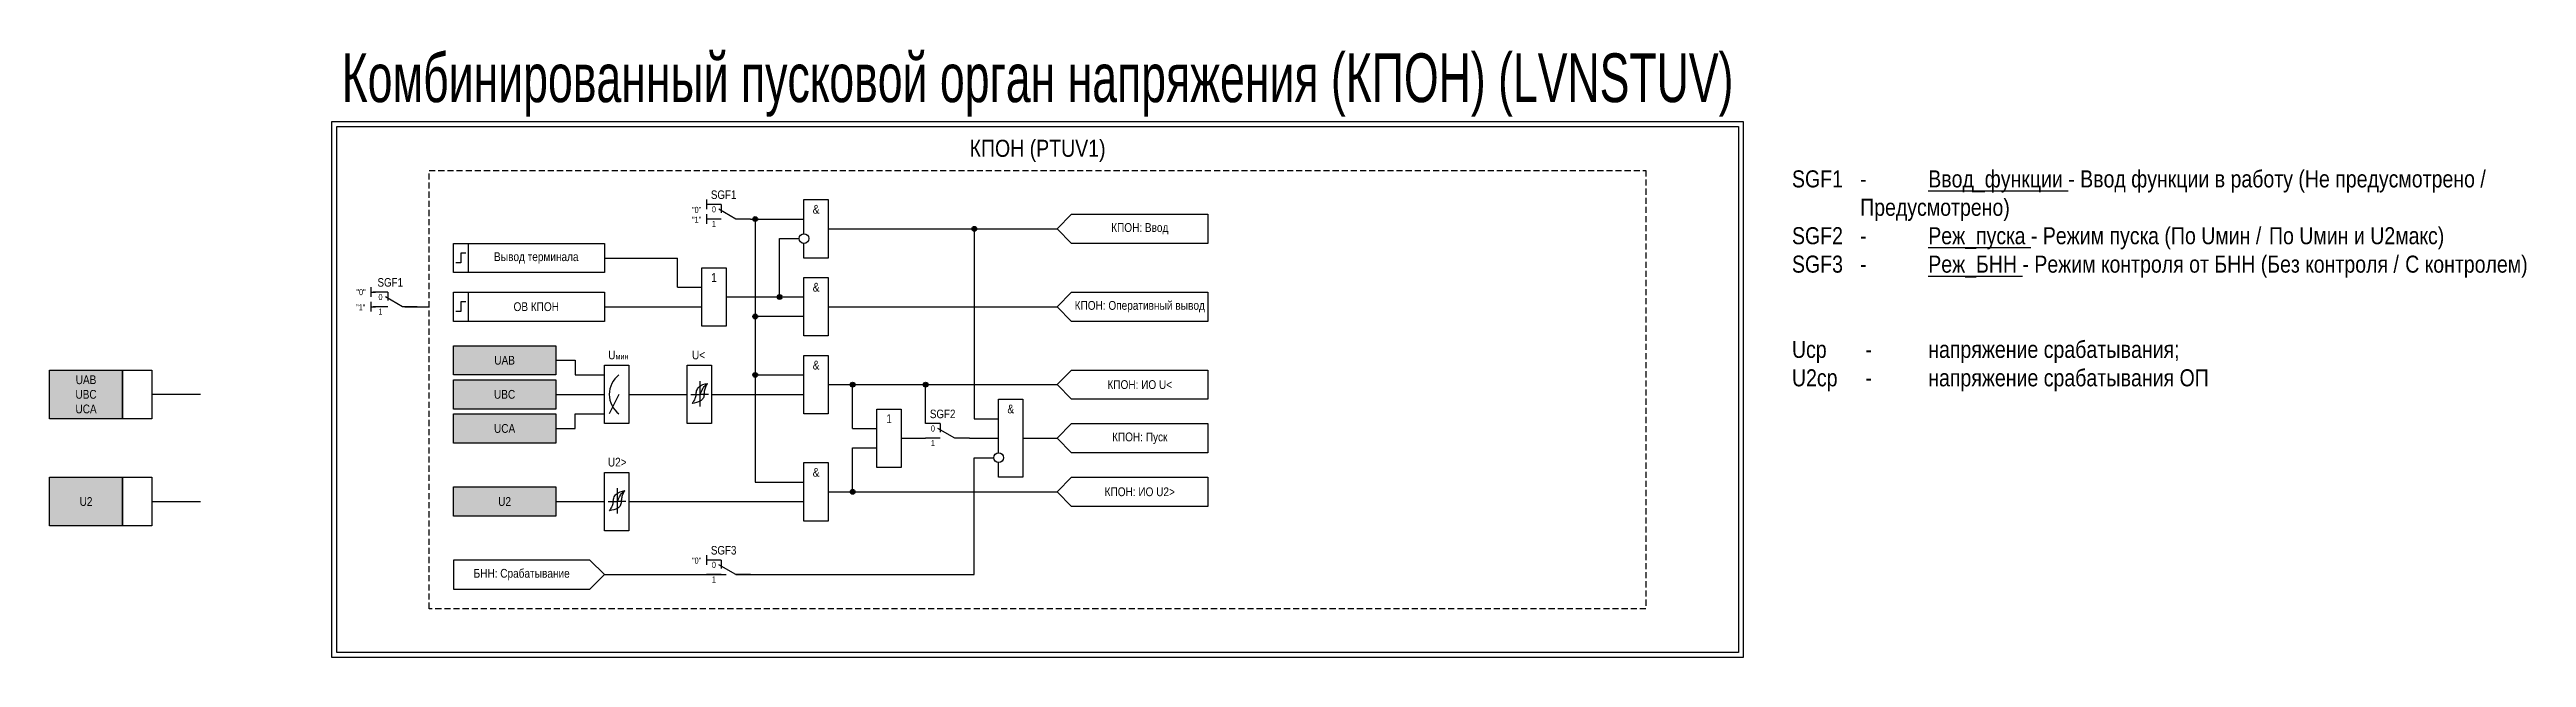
# Model space of a CAD drawing. Header units: millimetres. Extents: x -1768 to 451, y 0 to 125.
# Drawn here: x -58 to 451, y 0 to 125 of the extents above; entities that cross this region are included whole.
import ezdxf
from ezdxf.enums import TextEntityAlignment as Align

# ---------------------------------------------------------------- set-up
doc = ezdxf.new("R2010")
doc.units = ezdxf.units.MM
doc.linetypes.add('штриховая2', pattern=[0.375, 0.25, -0.125])
doc.layers.add('Основная', color=7, linetype='Continuous')
doc.styles.add('1.8_Gost_RD', font='ARIALN.TTF', dxfattribs={"height": 1.8})
doc.styles.add('2.5_Gost_RD', font='ARIALN.TTF', dxfattribs={"height": 2.5})
doc.styles.add('3.5_Gost_RD', font='ARIALN.TTF', dxfattribs={"height": 3.5})
doc.styles.add('Вывод', font='ARIALN.TTF', dxfattribs={"height": 2.5})
doc.styles.add('Компонент', font='ARIALN.TTF', dxfattribs={"height": 3.5})

msp = doc.modelspace()

# ---------------------------------------------------------------- texts
at = {"color": 30, "ltscale": 100, "style": '3.5_Gost_RD'}
for s, insert, char_height, width, attachment_point in [('{\\W0.8;\\C3;Комбинированный пусковой орган напряжения (КПОН) (LVNSTUV)}', (145, 117.5), 10, 290, 5), ('\\pt108.5;КПОН (PTUV1)', (145, 104), 3.5, 250, 5), ('SGF1^I-^I{\\LВвод_функции} - Ввод функции в работу (Не предусмотрено /^I^I^IПредусмотрено)\\PSGF2^I-^I{\\LРеж_пуска} - Режим пуска (По Uмин /^IПо Uмин и U2макс)\\PSGF3^I-^I{\\LРеж_БНН} - Режим контроля от БНН (Без контроля /^IС контролем)\\P\\P\\PUср^I - ^Iнапряжение срабатывания;\\PU2ср^I - ^Iнапряжение срабатывания ОП', (300, 100), 3.5, 165, 1)]:
    msp.add_mtext(s, dxfattribs=dict(at, insert=insert, char_height=char_height, width=width, attachment_point=attachment_point))
at = {"color": 6, "ltscale": 100, "insert": (5, 72.5), "char_height": 1.25, "attachment_point": 1, "style": '3.5_Gost_RD'}
msp.add_mtext_dynamic_manual_height_columns('"1"', width=2, gutter_width=17.5, heights=[0], dxfattribs=at)
at = {"ltscale": 100, "char_height": 1.8, "attachment_point": 5, "style": '1.8_Gost_RD'}
for s, insert, width in [('UAB', (35.5, 61), 21), ('UAB\\PUBC\\PUCA', (-50.5, 54), 15), ('UBC', (35.5, 54), 21), ('UCA', (35.5, 47), 21), ('U2', (-50.5, 32), 15), ('U2', (35.5, 32), 21)]:
    msp.add_mtext(s, dxfattribs=dict(at, insert=insert, width=width))
at = {"layer": 'Основная', "ltscale": 100, "char_height": 1.25, "attachment_point": 1, "style": '3.5_Gost_RD'}
for s, insert in [('"0"', (74, 92.5)), ('"1"', (74, 90.5)), ('"0"', (74, 20.5))]:
    msp.add_mtext_dynamic_manual_height_columns(s, width=2, gutter_width=17.5, heights=[0], dxfattribs=dict(at, insert=insert))
at = {"layer": 'Основная', "ltscale": 100, "char_height": 1.8, "width": 5, "attachment_point": 5, "style": '2.5_Gost_RD'}
for s, insert in [('&', (99.5, 92)), ('1', (78.5, 78)), ('&', (99.5, 76)), ('&', (99.5, 60)), ('&', (139.5, 51)), ('1', (114.5, 49)), ('&', (99.5, 38))]:
    msp.add_mtext(s, dxfattribs=dict(at, insert=insert))
at = {"layer": 'Основная', "color": 0, "ltscale": 100, "char_height": 1.8, "width": 28, "attachment_point": 5, "style": '2.5_Gost_RD'}
for s, insert in [('КПОН: Ввод', (166, 88)), ('{\\C256;Вывод терминала}', (42, 82)), ('{\\C256;ОВ КПОН}', (42, 72)), ('{\\C256;КПОН: Оперативный вывод}', (166, 72)), ('{\\C256;КПОН: ИО U<}', (166, 56)), ('{\\C256;КПОН: Пуск}', (166, 45)), ('{\\C256;КПОН: ИО U2>}', (166, 34)), ('БНН: Срабатывание', (39, 17))]:
    msp.add_mtext(s, dxfattribs=dict(at, insert=insert))
at = {"layer": 'Основная', "color": 7, "ltscale": 100, "char_height": 1.8, "attachment_point": 1, "style": '1.8_Gost_RD'}
for s, width, insert in [('\\pi2.78586;U{\\H0.66667x;мин}', 11, (54, 63)), ('U<', 4, (74, 63)), ('\\pi3.7178;U2>', 11, (53, 41))]:
    msp.add_mtext_dynamic_manual_height_columns(s, width=width, gutter_width=17.5, heights=[0], dxfattribs=dict(at, insert=insert))

# ---------------------------------------------------------------- blocks, each defined once
blk = doc.blocks.new('Точка')
at = {"ltscale": 100}
h = blk.add_hatch(color=256, dxfattribs=at)
h.dxf.hatch_style = 1
edge = h.paths.add_edge_path()
edge.add_arc((0, 0), 0.5, 0, 360)
blk.add_circle((0, 0), 0.5, dxfattribs=at)
blk = doc.blocks.new('*U79')
at = {"layer": 'Основная', "color": 0}
blk.add_line((0, 0), (7, 4), dxfattribs=at)
at = {"layer": 'Основная', "ltscale": 0.35}
blk.add_line((6, 6), (6, 2.5), dxfattribs=at)
blk = doc.blocks.new('*U91')
at = {"layer": 'Основная', "color": 0}
for p, q in [((-3, 6), (-9, 6)), ((-3, 0), (-9, 0)), ((9, 0), (3, 0))]:
    blk.add_line(p, q, dxfattribs=at)
at = {"layer": 'Основная', "ltscale": 0.25, "xscale": -1}
blk.add_blockref('*U79', (3, 0), dxfattribs=at)
at = {"layer": 'Основная'}
for tag, height, style, p in [('ОУ', 3.5, 'Компонент', (-2, 10)), ('В1', 2.5, 'Вывод', (-13, 6)), ('В2', 2.5, 'Вывод', (-6, 4)), ('В3', 2.5, 'Вывод', (-6, -2))]:
    blk.add_attdef(tag, text='', height=height, dxfattribs=dict(at, style=style)).set_placement(p, align=Align.MIDDLE_CENTER)
blk = doc.blocks.new('*U81')
at = {"layer": 'Основная', "color": 0}
for p, q in [((-3, 6), (-9, 6)), ((-3, 0), (-9, 0)), ((9, 0), (3, 0))]:
    blk.add_line(p, q, dxfattribs=at)
at = {"layer": 'Основная', "ltscale": 0.25, "xscale": -1}
blk.add_blockref('*U79', (3, 0), dxfattribs=at)
at = {"layer": 'Основная'}
for tag, height, style, p in [('ОУ', 3.5, 'Компонент', (-2, 10)), ('В1', 2.5, 'Вывод', (-14, 6)), ('В2', 2.5, 'Вывод', (-6, 4)), ('В3', 2.5, 'Вывод', (-6, -2))]:
    blk.add_attdef(tag, text='', height=height, dxfattribs=dict(at, style=style)).set_placement(p, align=Align.MIDDLE_CENTER)

# ---------------------------------------------------------------- hatches: boundary and pattern name
at = {"ltscale": 100, "true_color": 0x6bffb3}
h = msp.add_hatch(color=111, dxfattribs=at)
h.dxf.hatch_style = 1
h.paths.add_polyline_path([(25, 64), (46, 64), (46, 58), (25, 58)])
at = {"ltscale": 100, "true_color": 0xf7941d}
h = msp.add_hatch(color=30, dxfattribs=at)
h.dxf.hatch_style = 1
h.paths.add_polyline_path([(-58, 59), (-43, 59), (-43, 49), (-58, 49)])
at = {"ltscale": 100, "true_color": 0x6bffb3}
h = msp.add_hatch(color=111, dxfattribs=at)
h.dxf.hatch_style = 1
h.paths.add_polyline_path([(25, 57), (46, 57), (46, 51), (25, 51)])
h = msp.add_hatch(color=111, dxfattribs=at)
h.dxf.hatch_style = 1
h.paths.add_polyline_path([(25, 50), (46, 50), (46, 44), (25, 44)])
at = {"ltscale": 100, "true_color": 0xf7941d}
h = msp.add_hatch(color=30, dxfattribs=at)
h.dxf.hatch_style = 1
h.paths.add_polyline_path([(-58, 37), (-43, 37), (-43, 27), (-58, 27)])
at = {"ltscale": 100, "true_color": 0x6bffb3}
h = msp.add_hatch(color=111, dxfattribs=at)
h.dxf.hatch_style = 1
h.paths.add_polyline_path([(25, 35), (46, 35), (46, 29), (25, 29)])

# ---------------------------------------------------------------- linework, layer by layer
at = {"ltscale": 100}
for p, q in [((56, 82), (71, 82)), ((71, 76), (71, 82)), ((92, 74), (92, 86)), ((92, 86), (96, 86)), ((56, 72), (76, 72)), ((97, 70), (87, 70))]:
    msp.add_line(p, q, dxfattribs=at)
at = {"color": 6, "ltscale": 100}
for p, q in [((8, 76), (8, 74)), ((8, 75), (9, 75)), ((8, 73), (8, 71)), ((8, 72), (9, 72))]:
    msp.add_line(p, q, dxfattribs=at)
at = {"color": 3, "ltscale": 100}
for points in [[(0, 110), (290, 110), (290, 0), (0, 0)], [(1, 109), (289, 109), (289, 1), (1, 1)]]:
    msp.add_lwpolyline(points, close=True, dxfattribs=at)
at = {"color": 6, "ltscale": 100}
for points in [[(15, 72), (20, 72)], [(15, 72), (15, 72), (15, 72), (20, 72)]]:
    msp.add_lwpolyline(points, dxfattribs=at)
at = {"ltscale": 100}
for points in [[(25, 64), (46, 64), (46, 58), (25, 58)], [(-58, 59), (-43, 59), (-43, 49), (-58, 49)], [(-43, 59), (-37, 59), (-37, 49), (-43, 49)], [(25, 57), (46, 57), (46, 51), (25, 51)], [(25, 50), (46, 50), (46, 44), (25, 44)], [(-58, 37), (-43, 37), (-43, 27), (-58, 27)], [(-43, 37), (-37, 37), (-37, 27), (-43, 27)], [(25, 35), (46, 35), (46, 29), (25, 29)]]:
    msp.add_lwpolyline(points, close=True, dxfattribs=at)
for points in [[(46, 61), (50, 61), (50, 58), (56, 58)], [(46, 54), (56, 54)], [(46, 47), (50, 47), (50, 50), (56, 50)]]:
    msp.add_lwpolyline(points, dxfattribs=at)
at = {"layer": 'Основная', "ltscale": 100}
for p, q in [((77, 94), (77, 92)), ((77, 91), (77, 89)), ((56, 58.5), (56, 60)), ((56, 60), (61, 60)), ((56, 51), (56, 59)), ((61, 60), (61, 54)), ((73, 58.5), (73, 60)), ((73, 60), (78, 60)), ((73, 51), (73, 59)), ((78, 60), (78, 54)), ((107, 47), (107, 56)), ((122, 48), (122, 56)), ((-27, 54), (-37, 54)), ((56, 48), (56, 51)), ((61, 54), (61, 48)), ((73, 48), (73, 51)), ((78, 54), (97, 54)), ((78, 54), (78, 48)), ((61, 48), (56, 48)), ((78, 48), (73, 48)), ((107, 34), (107, 43)), ((132, 17), (132, 41)), ((56, 36.5), (56, 38)), ((56, 38), (61, 38)), ((56, 29), (56, 37)), ((61, 38), (61, 32)), ((61, 32), (61, 26)), ((61, 32), (97, 32)), ((56, 26), (56, 29)), ((61, 26), (56, 26)), ((77, 21), (77, 19)), ((56, 17), (81, 17)), ((83, 17), (132, 17))]:
    msp.add_line(p, q, dxfattribs=at)
at = {"layer": 'Основная'}
for p, q in [((75.6, 56.72), (75.6, 51.52)), ((58.6, 34.72), (58.6, 29.52))]:
    msp.add_line(p, q, dxfattribs=at)
at = {"layer": 'Основная', "color": 7, "ltscale": 100}
for p, q in [((59, 54), (57, 50)), ((61, 54), (73, 54)), ((73.79, 54), (75.6, 54)), ((77.42, 54), (75.6, 54)), ((-37, 32), (-27, 32)), ((46, 32), (56, 32)), ((56.79, 32), (58.6, 32)), ((60.42, 32), (58.6, 32))]:
    msp.add_line(p, q, dxfattribs=at)
at = {"layer": 'Основная', "linetype": 'штриховая2', "ltscale": 5}
msp.add_lwpolyline([(20, 100), (270, 100), (270, 10), (20, 10)], close=True, dxfattribs=at)
at = {"layer": 'Основная', "ltscale": 100}
for points in [[(97, 87), (97, 94), (102, 94), (102, 82), (97, 82), (97, 85)], [(86, 90), (97, 90)], [(87, 90), (87, 90), (87, 58), (97, 58), (97, 58), (97, 58)], [(87, 90), (87, 90), (87, 50), (87, 50), (87, 36), (97, 36)], [(102, 88), (149, 88)], [(132, 88), (132, 88), (132, 49), (132, 49)], [(71, 76), (71, 76), (71, 76), (76, 76)], [(81, 74), (81, 74), (81, 74), (97, 74)], [(102, 72), (149, 72)], [(102, 56), (102, 56), (102, 56), (149, 56)], [(137, 50), (137, 53), (142, 53), (142, 37), (137, 37), (137, 40)], [(137, 42), (137, 51)], [(107, 47), (112, 47)], [(132, 49), (137, 49)], [(107, 43), (112, 43)], [(117, 45), (122, 45)], [(117, 45), (122, 45), (122, 45), (122, 45)], [(131, 45), (137, 45)], [(132, 41), (136, 41)], [(142, 45), (149, 45)], [(102, 34), (149, 34)], [(56, 17), (53, 20), (25, 20), (25, 14), (53, 14), (56, 17)]]:
    msp.add_lwpolyline(points, dxfattribs=at)
at = {"layer": 'Основная', "color": 0, "ltscale": 100}
for points in [[(180, 91), (180, 85), (152, 85), (149, 88), (152, 91)], [(180, 75), (180, 69), (152, 69), (149, 72), (152, 75)]]:
    msp.add_lwpolyline(points, close=True, dxfattribs=at)
at = {"layer": 'Основная', "ltscale": 100}
for points in [[(25, 85), (56, 85), (56, 79), (25, 79)], [(25, 85), (28, 85), (28, 79), (25, 79)], [(76, 80), (81, 80), (81, 68), (76, 68)], [(97, 78), (102, 78), (102, 66), (97, 66)], [(25, 75), (56, 75), (56, 69), (25, 69)], [(25, 75), (28, 75), (28, 69), (25, 69)], [(97, 62), (102, 62), (102, 50), (97, 50)], [(112, 51), (117, 51), (117, 39), (112, 39)], [(97, 40), (102, 40), (102, 28), (97, 28)]]:
    msp.add_lwpolyline(points, close=True, dxfattribs=at)
at = {"layer": 'Основная', "lineweight": 30, "ltscale": 100}
for points in [[(27.5, 83), (26.5, 83), (26.5, 81), (25.5, 81)], [(27.5, 73), (26.5, 73), (26.5, 71), (25.5, 71)]]:
    msp.add_lwpolyline(points, dxfattribs=at)
at = {"layer": 'Основная', "color": 0, "ltscale": 100}
for points in [[(149, 56), (152, 59), (180, 59), (180, 53), (152, 53), (149, 56)], [(149, 45), (152, 48), (180, 48), (180, 42), (152, 42), (149, 45)], [(149, 34), (152, 37), (180, 37), (180, 31), (152, 31), (149, 34)]]:
    msp.add_lwpolyline(points, dxfattribs=at)
at = {"layer": 'Основная'}
msp.add_circle((97, 86), 1, dxfattribs=at)
at = {"layer": 'Основная', "ltscale": 100}
msp.add_circle((137, 41), 1, dxfattribs=at)
at = {"layer": 'Основная', "color": 7, "ltscale": 100}
msp.add_arc((62, 54), 5, 126.8699, 233.1301, dxfattribs=at)
at = {"layer": 'Основная'}
for points in [[(74.8, 53.92), (74.95, 54.71), (75.44, 55.54), (77.2, 56.26)], [(75.6, 54), (76, 54.72), (76.47, 55.6), (77.2, 56.26)], [(76.48, 53.92), (76.6, 54.71), (76.81, 55.54), (77.2, 56.26)], [(74.8, 53.92), (74.6, 53.13), (74, 52.12)], [(76.48, 53.92), (76.25, 53.13), (75.76, 52.67), (74, 52.12)], [(57.8, 31.92), (57.6, 31.13), (57, 30.12)], [(59.48, 31.92), (59.25, 31.13), (58.76, 30.67), (57, 30.12)], [(57.8, 31.92), (57.95, 32.71), (58.44, 33.54), (60.2, 34.26)], [(58.6, 32), (59, 32.72), (59.47, 33.6), (60.2, 34.26)], [(59.48, 31.92), (59.6, 32.71), (59.81, 33.54), (60.2, 34.26)]]:
    msp.add_spline(points, degree=3, dxfattribs=at)

# ---------------------------------------------------------------- block references
at = {"layer": 'Основная', "ltscale": 0.25}
ref = msp.add_blockref('*U91', (81.5, 90), dxfattribs=dict(at, xscale=0.5, yscale=0.5, zscale=0.5))
ref.add_attrib('ОУ', 'SGF1', dxfattribs={"height": 1.75, "style": 'Компонент'}).set_placement((80.5, 95), align=Align.MIDDLE_CENTER)
ref.add_attrib('В2', '0', dxfattribs={"height": 1.25, "style": 'Вывод'}).set_placement((78.5, 92), align=Align.MIDDLE_CENTER)
ref.add_attrib('В3', '1', dxfattribs={"height": 1.25, "style": 'Вывод'}).set_placement((78.5, 89), align=Align.MIDDLE_CENTER)
at = {"layer": 'Основная', "ltscale": 100}
for p in [(87, 90), (132, 88), (92, 74), (87, 70), (87, 58)]:
    msp.add_blockref('Точка', p, dxfattribs=at)
at = {"layer": 'Основная', "color": 6, "ltscale": 0.25, "xscale": 0.5, "yscale": 0.5, "zscale": 0.5}
msp.add_blockref('*U81', (13, 72), dxfattribs=at).add_auto_attribs({'ОУ': 'SGF1', 'В1': '"0"', 'В2': '0', 'В3': '1'})
at = {"layer": 'Основная', "color": 3, "ltscale": 100}
for p in [(107, 56), (122, 56), (107, 34)]:
    msp.add_blockref('Точка', p, dxfattribs=at)
at = {"layer": 'Основная', "ltscale": 0.25}
ref = msp.add_blockref('*U91', (126.5, 45), dxfattribs=dict(at, xscale=0.5, yscale=0.5, zscale=0.5))
ref.add_attrib('ОУ', 'SGF2', dxfattribs={"height": 1.75, "style": 'Компонент'}).set_placement((125.5, 50), align=Align.MIDDLE_CENTER)
ref.add_attrib('В2', '0', dxfattribs={"height": 1.25, "style": 'Вывод'}).set_placement((123.5, 47), align=Align.MIDDLE_CENTER)
ref.add_attrib('В3', '1', dxfattribs={"height": 1.25, "style": 'Вывод'}).set_placement((123.5, 44), align=Align.MIDDLE_CENTER)
ref = msp.add_blockref('*U91', (81.5, 17), dxfattribs=dict(at, xscale=0.5, yscale=0.5, zscale=0.5))
ref.add_attrib('ОУ', 'SGF3', dxfattribs={"height": 1.75, "style": 'Компонент'}).set_placement((80.5, 22), align=Align.MIDDLE_CENTER)
ref.add_attrib('В2', '0', dxfattribs={"height": 1.25, "style": 'Вывод'}).set_placement((78.5, 19), align=Align.MIDDLE_CENTER)
ref.add_attrib('В3', '1', dxfattribs={"height": 1.25, "style": 'Вывод'}).set_placement((78.5, 16), align=Align.MIDDLE_CENTER)

msp.set_redraw_order([(e.dxf.handle, doc.entitydb.next_handle()) for e in msp.query("TEXT MTEXT ATTDEF DIMENSION ARC_DIMENSION")])  # texts and dimensions are drawn at this point

doc.saveas('drawing.dxf')
